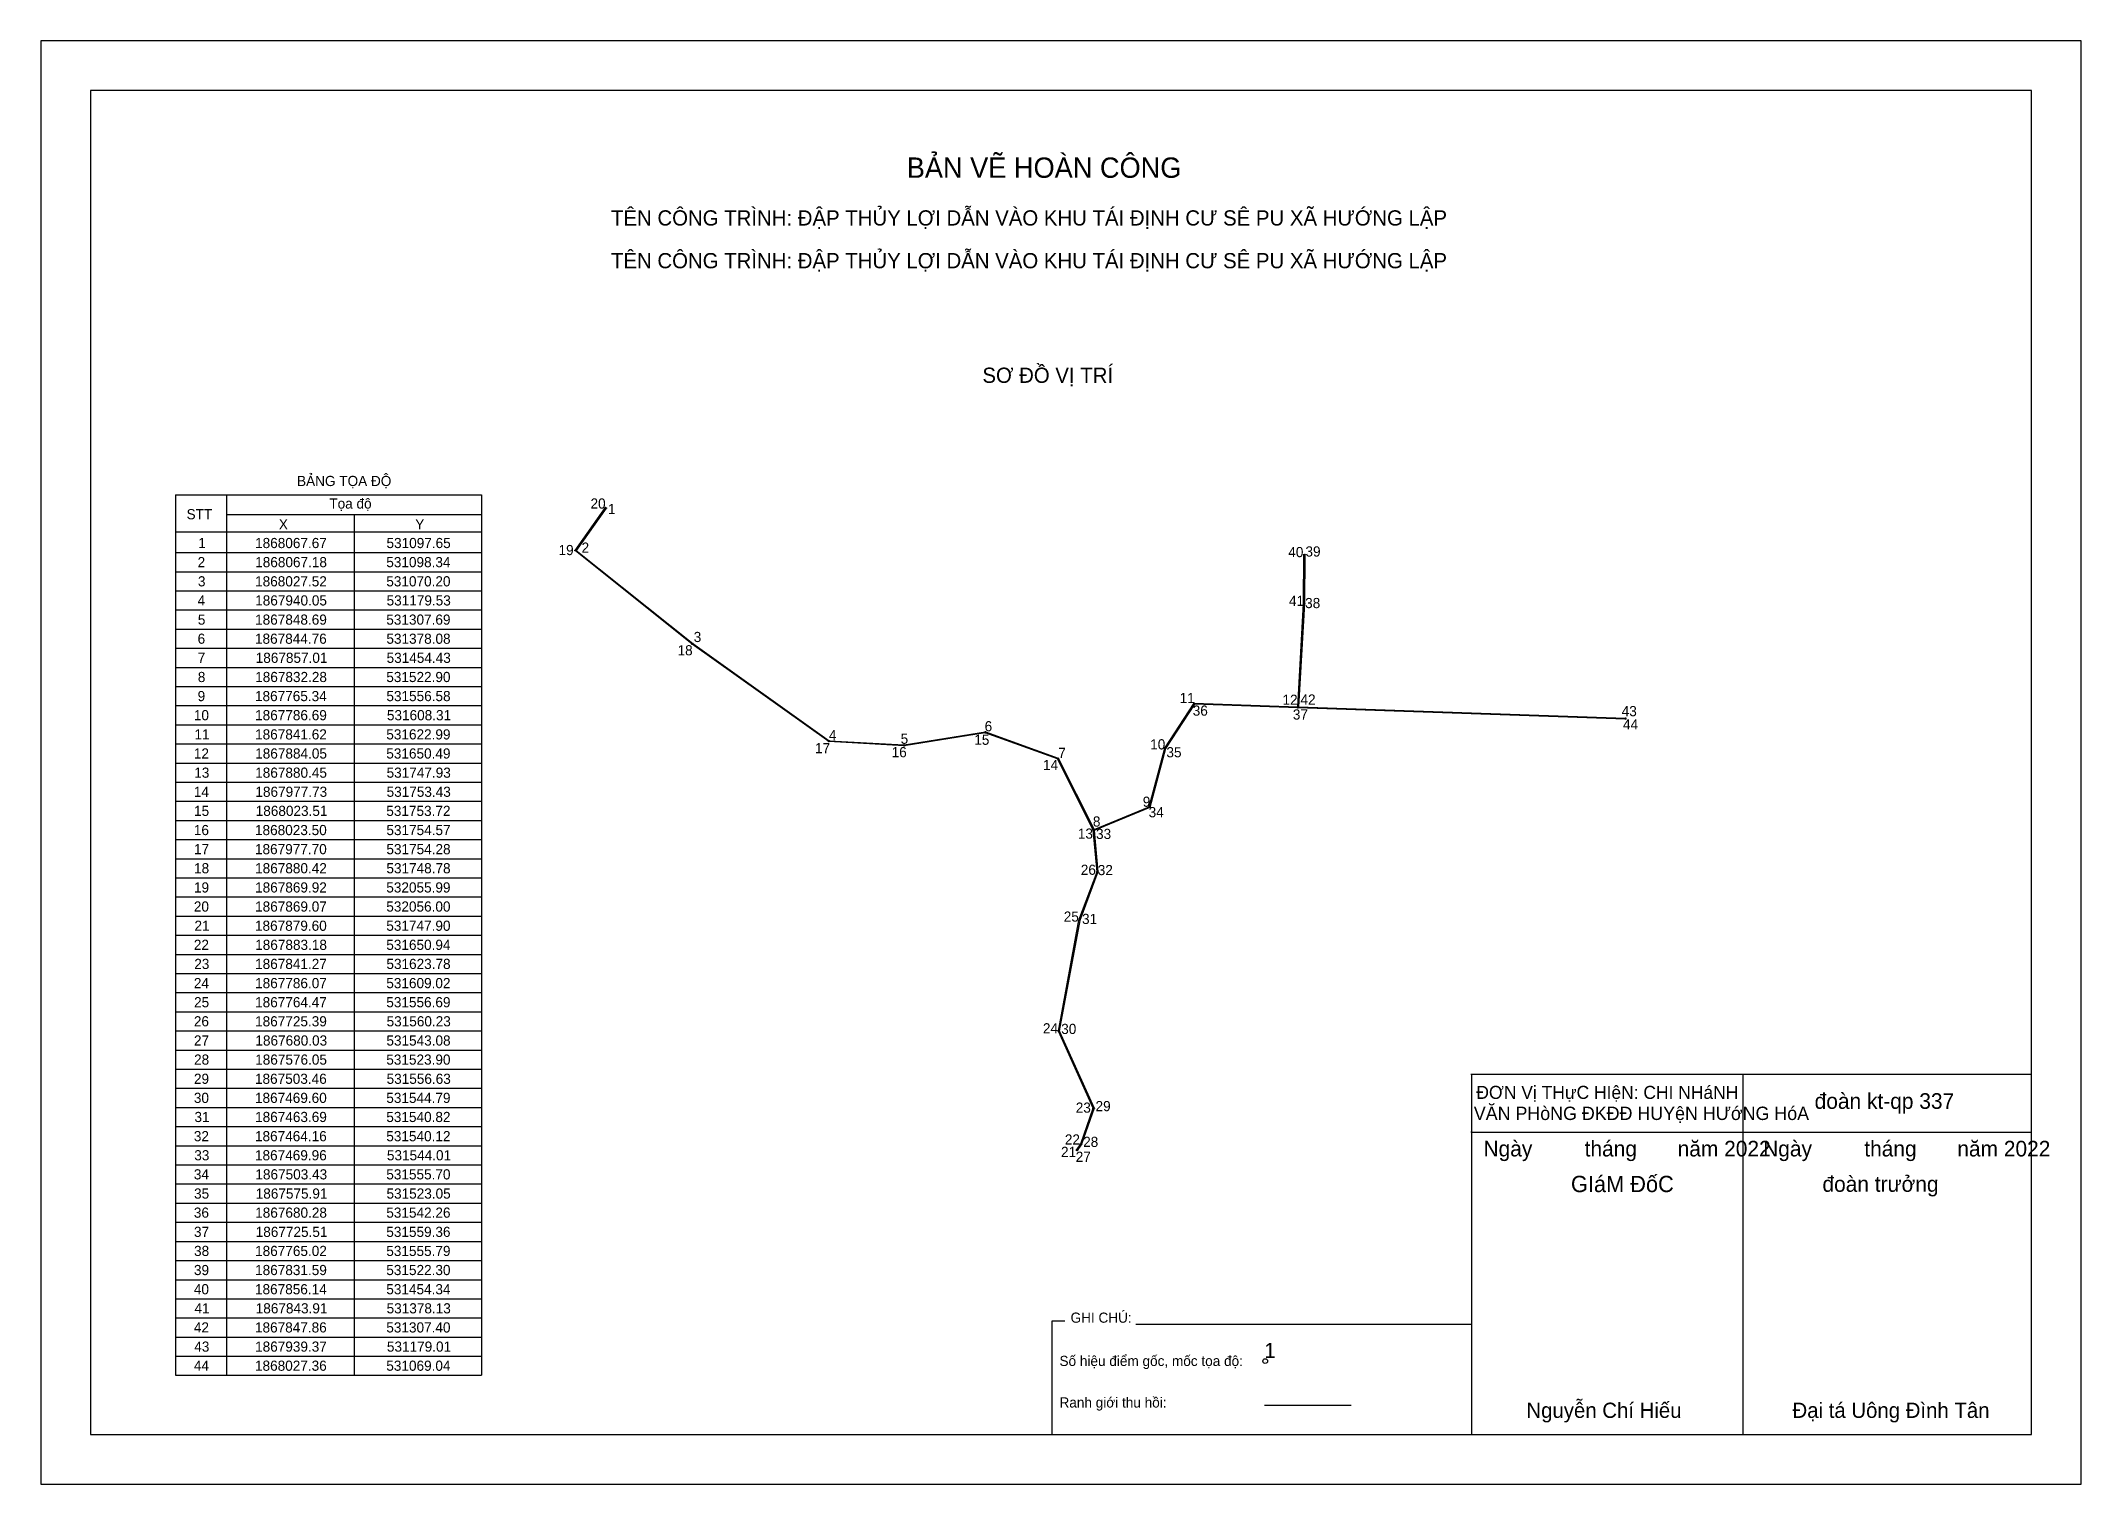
# Model space of a CAD drawing. Extents: x 530372 to 532172, y 1867452 to 1868215.
# Drawn here: x 530592.7 to 530793.6, y 1868072.8 to 1868214.9 of the extents above; entities that cross this region are included whole.
import ezdxf

# ---------------------------------------------------------------- set-up
doc = ezdxf.new("R2010")
doc.units = 0
for name, color, linetype in [('Level 12', 7, 'Continuous'), ('Level 19', 7, 'Continuous'), ('Level 20', 7, 'Continuous'), ('Level 21', 7, 'Continuous'), ('Level 23', 7, 'Continuous'), ('Level 27', 7, 'Continuous'), ('Level 30', 7, 'Continuous'), ('Level 63', 7, 'Continuous'), ('Level 7', 7, 'Continuous')]:
    doc.layers.add(name, color=color, linetype=linetype)

msp = doc.modelspace()

# ---------------------------------------------------------------- texts
at = {"layer": 'Level 12'}
for s, height, p in [('20', 1, (530646.83, 1868168.82)), ('1', 1, (530648.54, 1868168.28)), ('19', 1, (530643.68, 1868164.24)), ('2', 1, (530645.95, 1868164.48)), ('40', 1, (530715.54, 1868164.04)), ('39', 1, (530717.23, 1868164.1)), ('41', 1, (530715.61, 1868159.24)), ('38', 1, (530717.2, 1868159.02)), ('18', 1, (530655.4, 1868154.37)), ('3', 1, (530656.99, 1868155.68)), ('11', 1, (530704.84, 1868149.67)), ('36', 1, (530706.13, 1868148.43)), ('12', 1, (530714.97, 1868149.5)), ('37', 1, (530715.99, 1868148.05)), ('42', 1, (530716.74, 1868149.52)), ('43', 1, (530748.37, 1868148.38)), ('4', 1, (530670.3, 1868146.01)), ('6', 1, (530685.64, 1868146.89)), ('44', 1, (530748.5, 1868147.07)), ('17', 1, (530668.93, 1868144.73)), ('16', 1, (530676.48, 1868144.34)), ('5', 1, (530677.37, 1868145.66)), ('15', 1, (530684.62, 1868145.56)), ('7', 1, (530692.89, 1868144.27)), ('10', 1, (530701.94, 1868145.11)), ('35', 1, (530703.54, 1868144.33)), ('14', 1, (530691.39, 1868143.08)), ('9', 1, (530701.21, 1868139.46)), ('34', 1, (530701.79, 1868138.43)), ('13', 1, (530694.82, 1868136.32)), ('8', 1, (530696.3, 1868137.51)), ('33', 1, (530696.61, 1868136.29)), ('26', 1, (530695.11, 1868132.76)), ('32', 1, (530696.78, 1868132.73)), ('25', 1, (530693.43, 1868128.15)), ('31', 1, (530695.23, 1868127.92)), ('24', 1, (530691.38, 1868117.15)), ('30', 1, (530693.18, 1868117.09)), ('23', 1, (530694.61, 1868109.34)), ('29', 1, (530696.56, 1868109.49)), ('22', 1, (530693.54, 1868106.2)), ('28', 1, (530695.34, 1868105.97)), ('21', 1, (530693.16, 1868104.98)), ('27', 1, (530694.61, 1868104.5)), ('1', 1.5, (530713.18, 1868085.18))]:
    msp.add_text(s, height=height, dxfattribs=at).set_placement(p)
at = {"layer": 'Level 19'}
for s, height, p in [('BẢN VẼ HOÀN CÔNG', 2, (530677.97, 1868201.39)), ('TÊN CÔNG TRÌNH: ĐẬP THỦY LỢI DẪN VÀO KHU TÁI ĐỊNH CƯ SÊ PU XÃ HƯỚNG LẬP', 1.5, (530648.85, 1868196.69)), ('TÊN CÔNG TRÌNH: ĐẬP THỦY LỢI DẪN VÀO KHU TÁI ĐỊNH CƯ SÊ PU XÃ HƯỚNG LẬP', 1.5, (530648.85, 1868192.48)), ('SƠ ĐỒ VỊ TRÍ', 1.5, (530685.42, 1868181.2)), ('SƠ ĐỒ VỊ TRÍ', 1.5, (530685.42, 1868181.2)), ('GHI CHÚ:', 1, (530694.1, 1868088.66)), ('Số hiệu điểm gốc, mốc tọa độ:', 1, (530693.01, 1868084.4)), ('Ranh giới thu hồi:', 1, (530693.01, 1868080.31))]:
    msp.add_text(s, height=height, dxfattribs=at).set_placement(p)
at = {"layer": 'Level 23'}
for s, height, p in [('ĐƠN Vị THựC HIệN: CHI NHáNH', 1.2836, (530734.06, 1868110.7)), ('đoàn kt-qp 337', 1.5404, (530767.37, 1868109.72)), ('VĂN PHòNG ĐKĐĐ HUYệN HƯớNG HóA', 1.3138, (530733.81, 1868108.62)), ('Ngày         tháng       năm 2022', 1.5404, (530734.76, 1868105.03)), ('Ngày         tháng       năm 2022', 1.5404, (530762.3, 1868105.03)), (' GIáM ĐốC', 1.603, (530742.78, 1868101.52)), ('đoàn trưởng', 1.5404, (530768.14, 1868101.55)), ('Nguyễn Chí Hiếu', 1.5, (530738.99, 1868079.29)), ('Đại tá Uông Đình Tân', 1.5, (530765.19, 1868079.29))]:
    msp.add_text(s, height=height, dxfattribs=at).set_placement(p)
at = {"layer": 'Level 63'}
for s, p in [('BẢNG TỌA ĐỘ', (530617.93, 1868171.04)), ('Tọa độ', (530621.11, 1868168.82)), ('STT', (530607.05, 1868167.77)), ('X', (530616.14, 1868166.77)), ('Y', (530629.57, 1868166.77)), ('1', (530608.2, 1868164.93)), ('1868067.67', (530613.8, 1868164.93)), ('531097.65', (530626.74, 1868164.93)), ('2', (530608.14, 1868163.05)), ('1868067.18', (530613.81, 1868163.05)), ('531098.34', (530626.72, 1868163.05)), ('3', (530608.17, 1868161.16)), ('1868027.52', (530613.8, 1868161.16)), ('531070.20', (530626.72, 1868161.16)), ('4', (530608.14, 1868159.28)), ('1867940.05', (530613.81, 1868159.28)), ('531179.53', (530626.75, 1868159.28)), ('5', (530608.16, 1868157.39)), ('1867848.69', (530613.8, 1868157.39)), ('531307.69', (530626.72, 1868157.39)), ('6', (530608.14, 1868155.51)), ('1867844.76', (530613.79, 1868155.51)), ('531378.08', (530626.73, 1868155.51)), ('7', (530608.15, 1868153.63)), ('1867857.01', (530613.86, 1868153.63)), ('531454.43', (530626.75, 1868153.63)), ('8', (530608.16, 1868151.74)), ('9', (530608.14, 1868149.86)), ('1867765.34', (530613.79, 1868149.86)), ('1867832.28', (530613.81, 1868151.74)), ('531522.90', (530626.72, 1868151.74)), ('531556.58', (530626.73, 1868149.86)), ('10', (530607.77, 1868147.98)), ('1867786.69', (530613.8, 1868147.98)), ('531608.31', (530626.78, 1868147.98)), ('11', (530607.83, 1868146.09)), ('1867841.62', (530613.8, 1868146.09)), ('531622.99', (530626.72, 1868146.09)), ('12', (530607.77, 1868144.21)), ('1867884.05', (530613.81, 1868144.21)), ('531650.49', (530626.72, 1868144.21)), ('13', (530607.81, 1868142.32)), ('1867880.45', (530613.81, 1868142.32)), ('531747.93', (530626.75, 1868142.32)), ('14', (530607.77, 1868140.44)), ('1867977.73', (530613.83, 1868140.44)), ('531753.43', (530626.75, 1868140.44)), ('15', (530607.79, 1868138.56)), ('1868023.51', (530613.86, 1868138.56)), ('531753.72', (530626.72, 1868138.56)), ('16', (530607.77, 1868136.67)), ('1868023.50', (530613.79, 1868136.67)), ('531754.57', (530626.73, 1868136.67)), ('17', (530607.78, 1868134.79)), ('1867977.70', (530613.79, 1868134.79)), ('531754.28', (530626.73, 1868134.79)), ('18', (530607.79, 1868132.91)), ('1867880.42', (530613.8, 1868132.91)), ('531748.78', (530626.73, 1868132.91)), ('19', (530607.78, 1868131.02)), ('1867869.92', (530613.8, 1868131.02)), ('532055.99', (530626.72, 1868131.02)), ('20', (530607.77, 1868129.14)), ('1867869.07', (530613.8, 1868129.14)), ('532056.00', (530626.72, 1868129.14)), ('21', (530607.83, 1868127.25)), ('1867879.60', (530613.79, 1868127.25)), ('531747.90', (530626.72, 1868127.25)), ('22', (530607.77, 1868125.37)), ('1867883.18', (530613.81, 1868125.37)), ('531650.94', (530626.72, 1868125.37)), ('23', (530607.81, 1868123.49)), ('1867841.27', (530613.8, 1868123.49)), ('531623.78', (530626.73, 1868123.49)), ('24', (530607.77, 1868121.6)), ('25', (530607.79, 1868119.72)), ('1867786.07', (530613.8, 1868121.6)), ('1867764.47', (530613.8, 1868119.72)), ('531609.02', (530626.72, 1868121.6)), ('531556.69', (530626.72, 1868119.72)), ('26', (530607.77, 1868117.84)), ('1867725.39', (530613.8, 1868117.84)), ('531560.23', (530626.75, 1868117.84)), ('27', (530607.78, 1868115.95)), ('1867680.03', (530613.83, 1868115.95)), ('531543.08', (530626.73, 1868115.95)), ('28', (530607.79, 1868114.07)), ('1867576.05', (530613.81, 1868114.07)), ('531523.90', (530626.72, 1868114.07)), ('29', (530607.78, 1868112.18)), ('1867503.46', (530613.79, 1868112.18)), ('531556.63', (530626.75, 1868112.18)), ('30', (530607.77, 1868110.3)), ('1867469.60', (530613.79, 1868110.3)), ('531544.79', (530626.72, 1868110.3)), ('31', (530607.83, 1868108.42)), ('1867463.69', (530613.8, 1868108.42)), ('531540.82', (530626.72, 1868108.42)), ('32', (530607.77, 1868106.53)), ('1867464.16', (530613.79, 1868106.53)), ('531540.12', (530626.72, 1868106.53)), ('33', (530607.81, 1868104.65)), ('1867469.96', (530613.79, 1868104.65)), ('531544.01', (530626.78, 1868104.65)), ('34', (530607.77, 1868102.77)), ('1867503.43', (530613.83, 1868102.77)), ('531555.70', (530626.72, 1868102.77)), ('35', (530607.79, 1868100.88)), ('1867575.91', (530613.86, 1868100.88)), ('531523.05', (530626.74, 1868100.88)), ('36', (530607.77, 1868099)), ('1867680.28', (530613.81, 1868099)), ('531542.26', (530626.72, 1868099)), ('37', (530607.78, 1868097.11)), ('1867725.51', (530613.86, 1868097.11)), ('531559.36', (530626.72, 1868097.11)), ('38', (530607.79, 1868095.23)), ('1867765.02', (530613.8, 1868095.23)), ('531555.79', (530626.72, 1868095.23)), ('39', (530607.78, 1868093.35)), ('1867831.59', (530613.8, 1868093.35)), ('531522.30', (530626.72, 1868093.35)), ('40', (530607.77, 1868091.46)), ('41', (530607.83, 1868089.58)), ('1867856.14', (530613.79, 1868091.46)), ('1867843.91', (530613.86, 1868089.58)), ('531454.34', (530626.72, 1868091.46)), ('531378.13', (530626.75, 1868089.58)), ('42', (530607.77, 1868087.7)), ('1867847.86', (530613.79, 1868087.7)), ('531307.40', (530626.72, 1868087.7)), ('43', (530607.81, 1868085.81)), ('1867939.37', (530613.8, 1868085.81)), ('531179.01', (530626.78, 1868085.81)), ('44', (530607.77, 1868083.93)), ('1868027.36', (530613.79, 1868083.93)), ('531069.04', (530626.72, 1868083.93))]:
    msp.add_text(s, height=1, dxfattribs=at).set_placement(p)

# ---------------------------------------------------------------- linework, layer by layer
at = {"layer": 'Level 19'}
for p, q in [((530733.6, 1868077.75), (530733.6, 1868099.68)), ((530788.72, 1868095.84), (530788.72, 1868099.55)), ((530788.72, 1868077.66), (530788.72, 1868095.84)), ((530692.28, 1868088.86), (530693.52, 1868088.86)), ((530692.28, 1868077.66), (530692.28, 1868088.86)), ((530700.54, 1868088.52), (530733.6, 1868088.52)), ((530713.2, 1868080.56), (530721.74, 1868080.56)), ((530692.95, 1868077.66), (530718.23, 1868077.66)), ((530718.23, 1868077.66), (530741.72, 1868077.66)), ((530741.72, 1868077.66), (530765.22, 1868077.66)), ((530765.22, 1868077.66), (530788.72, 1868077.66))]:
    msp.add_line(p, q, dxfattribs=at)
for points in [[(530793.62, 1868214.88), (530592.7, 1868214.88), (530592.7, 1868072.76), (530793.62, 1868072.76), (530793.62, 1868214.88)], [(530788.72, 1868099.55), (530788.72, 1868209.98), (530597.6, 1868209.98), (530597.6, 1868077.66), (530692.95, 1868077.66)]]:
    msp.add_lwpolyline(points, dxfattribs=at)
at = {"layer": 'Level 20'}
for centre in [(530648.31, 1868168.92), (530648.38, 1868168.86), (530645.31, 1868164.69), (530645.43, 1868164.71), (530717.08, 1868164.29), (530717.17, 1868164.29), (530717.05, 1868159.49), (530717.14, 1868159.49), (530656.84, 1868155.47), (530656.89, 1868155.54), (530706.26, 1868149.67), (530706.31, 1868149.58), (530716.47, 1868149.29), (530716.47, 1868149.2), (530716.56, 1868149.29), (530685.7, 1868146.74), (530685.71, 1868146.84), (530748.76, 1868148.19), (530748.76, 1868148.1), (530670.3, 1868145.88), (530670.33, 1868145.96), (530677.71, 1868145.55), (530677.71, 1868145.46), (530703.38, 1868145.22), (530703.46, 1868145.19), (530692.82, 1868144.17), (530692.89, 1868144.24), (530701.84, 1868139.46), (530701.91, 1868139.4), (530696.33, 1868137.19), (530696.41, 1868137.23), (530696.43, 1868137.14), (530696.71, 1868133.05), (530696.8, 1868133.04), (530694.91, 1868128.31), (530695, 1868128.28), (530692.9, 1868117.37), (530692.99, 1868117.39), (530696.32, 1868109.77), (530696.42, 1868109.78), (530694.69, 1868105.66), (530694.76, 1868105.61), (530695.1, 1868106.27), (530695.18, 1868106.23)]:
    msp.add_circle(centre, 0.0314, dxfattribs=at)
at = {"layer": 'Level 21'}
msp.add_circle((530713.27, 1868084.88), 0.231, dxfattribs=at)
at = {"layer": 'Level 23'}
for p, q in [((530733.51, 1868113.13), (530733.6, 1868113.13)), ((530760.28, 1868113.13), (530760.34, 1868113.13))]:
    msp.add_line(p, q, dxfattribs=at)
for points in [[(530733.6, 1868107.4), (530733.6, 1868107.43), (530733.51, 1868107.43)], [(530760.34, 1868107.4), (530760.34, 1868107.43), (530760.28, 1868107.43)]]:
    msp.add_lwpolyline(points, dxfattribs=at)
at = {"layer": 'Level 27'}
for p, q in [((530733.6, 1868113.13), (530760.28, 1868113.13)), ((530733.6, 1868107.43), (530733.6, 1868113.13)), ((530760.34, 1868113.13), (530788.72, 1868113.13)), ((530760.34, 1868107.43), (530760.34, 1868113.13)), ((530733.6, 1868107.43), (530760.28, 1868107.43)), ((530733.6, 1868077.66), (530733.6, 1868107.4)), ((530760.34, 1868107.43), (530788.72, 1868107.43)), ((530760.34, 1868077.66), (530760.34, 1868107.4))]:
    msp.add_line(p, q, dxfattribs=at)
at = {"layer": 'Level 30'}
for points in [[(530717.14, 1868159.49), (530716.56, 1868149.29), (530748.76, 1868148.19), (530748.76, 1868148.1), (530716.47, 1868149.2), (530706.31, 1868149.58), (530703.46, 1868145.19), (530701.91, 1868139.4), (530696.43, 1868137.14), (530696.8, 1868133.04), (530695, 1868128.28), (530692.99, 1868117.39), (530696.42, 1868109.78), (530695.18, 1868106.23), (530694.76, 1868105.61), (530694.69, 1868105.66), (530695.1, 1868106.27), (530696.32, 1868109.77), (530692.9, 1868117.37), (530694.91, 1868128.31), (530696.71, 1868133.05), (530696.33, 1868137.19), (530692.82, 1868144.17), (530685.7, 1868146.74), (530677.71, 1868145.46), (530670.3, 1868145.88), (530656.84, 1868155.47), (530645.31, 1868164.69), (530648.31, 1868168.92), (530648.38, 1868168.86), (530645.43, 1868164.71), (530656.89, 1868155.54), (530670.33, 1868145.96), (530677.71, 1868145.55), (530685.71, 1868146.84), (530692.89, 1868144.24), (530696.41, 1868137.23), (530701.84, 1868139.46), (530703.38, 1868145.22), (530706.26, 1868149.67), (530716.47, 1868149.29), (530717.05, 1868159.49)], [(530717.05, 1868159.49), (530717.08, 1868164.29), (530717.17, 1868164.29), (530717.14, 1868159.49)]]:
    msp.add_lwpolyline(points, dxfattribs=at)
at = {"layer": 'Level 63'}
for p, q in [((530605.97, 1868170.19), (530605.97, 1868083.49)), ((530605.97, 1868170.19), (530636.11, 1868170.19)), ((530610.99, 1868170.19), (530610.99, 1868083.49)), ((530636.11, 1868170.19), (530636.11, 1868083.49)), ((530610.99, 1868168.25), (530636.11, 1868168.25)), ((530623.55, 1868168.25), (530623.55, 1868083.49)), ((530605.97, 1868166.53), (530636.11, 1868166.53)), ((530605.97, 1868164.49), (530636.11, 1868164.49)), ((530605.97, 1868162.6), (530636.11, 1868162.6)), ((530605.97, 1868160.72), (530636.11, 1868160.72)), ((530605.97, 1868158.84), (530636.11, 1868158.84)), ((530605.97, 1868156.95), (530636.11, 1868156.95)), ((530605.97, 1868155.07), (530636.11, 1868155.07)), ((530605.97, 1868153.18), (530636.11, 1868153.18)), ((530605.97, 1868151.3), (530636.11, 1868151.3)), ((530605.97, 1868149.42), (530636.11, 1868149.42)), ((530605.97, 1868147.53), (530636.11, 1868147.53)), ((530605.97, 1868145.65), (530636.11, 1868145.65)), ((530605.97, 1868143.77), (530636.11, 1868143.77)), ((530605.97, 1868141.88), (530636.11, 1868141.88)), ((530605.97, 1868140), (530636.11, 1868140)), ((530605.97, 1868138.11), (530636.11, 1868138.11)), ((530605.97, 1868136.23), (530636.11, 1868136.23)), ((530605.97, 1868134.35), (530636.11, 1868134.35)), ((530605.97, 1868132.46), (530636.11, 1868132.46)), ((530605.97, 1868130.58), (530636.11, 1868130.58)), ((530605.97, 1868128.7), (530636.11, 1868128.7)), ((530605.97, 1868126.81), (530636.11, 1868126.81)), ((530605.97, 1868124.93), (530636.11, 1868124.93)), ((530605.97, 1868123.04), (530636.11, 1868123.04)), ((530605.97, 1868121.16), (530636.11, 1868121.16)), ((530605.97, 1868119.28), (530636.11, 1868119.28)), ((530605.97, 1868117.39), (530636.11, 1868117.39)), ((530605.97, 1868115.51), (530636.11, 1868115.51)), ((530605.97, 1868113.63), (530636.11, 1868113.63)), ((530605.97, 1868111.74), (530636.11, 1868111.74)), ((530605.97, 1868109.86), (530636.11, 1868109.86)), ((530605.97, 1868107.97), (530636.11, 1868107.97)), ((530605.97, 1868106.09), (530636.11, 1868106.09)), ((530605.97, 1868104.21), (530636.11, 1868104.21)), ((530605.97, 1868102.32), (530636.11, 1868102.32)), ((530605.97, 1868100.44), (530636.11, 1868100.44)), ((530605.97, 1868098.56), (530636.11, 1868098.56)), ((530605.97, 1868096.67), (530636.11, 1868096.67)), ((530605.97, 1868094.79), (530636.11, 1868094.79)), ((530605.97, 1868092.9), (530636.11, 1868092.9)), ((530605.97, 1868091.02), (530636.11, 1868091.02)), ((530605.97, 1868089.14), (530636.11, 1868089.14)), ((530605.97, 1868087.25), (530636.11, 1868087.25)), ((530605.97, 1868085.37), (530636.11, 1868085.37)), ((530605.97, 1868083.49), (530636.11, 1868083.49))]:
    msp.add_line(p, q, dxfattribs=at)
at = {"layer": 'Level 7'}
for p, q in [((530648.31, 1868168.92), (530648.31, 1868168.92)), ((530648.38, 1868168.86), (530648.38, 1868168.86)), ((530645.31, 1868164.69), (530645.31, 1868164.69)), ((530645.43, 1868164.71), (530645.43, 1868164.71)), ((530717.08, 1868164.29), (530717.08, 1868164.29)), ((530717.17, 1868164.29), (530717.17, 1868164.29)), ((530717.05, 1868159.49), (530717.05, 1868159.49)), ((530717.14, 1868159.49), (530717.14, 1868159.49)), ((530656.84, 1868155.47), (530656.84, 1868155.47)), ((530656.89, 1868155.54), (530656.89, 1868155.54)), ((530706.26, 1868149.67), (530706.26, 1868149.67)), ((530706.31, 1868149.58), (530706.31, 1868149.58)), ((530716.47, 1868149.29), (530716.47, 1868149.29)), ((530716.47, 1868149.2), (530716.47, 1868149.2)), ((530716.56, 1868149.29), (530716.56, 1868149.29)), ((530685.71, 1868146.84), (530685.71, 1868146.84)), ((530748.76, 1868148.19), (530748.76, 1868148.19)), ((530748.76, 1868148.1), (530748.76, 1868148.1)), ((530670.3, 1868145.88), (530670.3, 1868145.88)), ((530670.33, 1868145.96), (530670.33, 1868145.96)), ((530677.71, 1868145.55), (530677.71, 1868145.55)), ((530677.71, 1868145.46), (530677.71, 1868145.46)), ((530685.7, 1868146.74), (530685.7, 1868146.74)), ((530703.38, 1868145.22), (530703.38, 1868145.22)), ((530703.46, 1868145.19), (530703.46, 1868145.19)), ((530692.82, 1868144.17), (530692.82, 1868144.17)), ((530692.89, 1868144.24), (530692.89, 1868144.24)), ((530701.84, 1868139.46), (530701.84, 1868139.46)), ((530701.91, 1868139.4), (530701.91, 1868139.4)), ((530696.33, 1868137.19), (530696.33, 1868137.19)), ((530696.41, 1868137.23), (530696.41, 1868137.23)), ((530696.43, 1868137.14), (530696.43, 1868137.14)), ((530696.71, 1868133.05), (530696.71, 1868133.05)), ((530696.8, 1868133.04), (530696.8, 1868133.04)), ((530694.91, 1868128.31), (530694.91, 1868128.31)), ((530695, 1868128.28), (530695, 1868128.28)), ((530692.9, 1868117.37), (530692.9, 1868117.37)), ((530692.99, 1868117.39), (530692.99, 1868117.39)), ((530696.32, 1868109.77), (530696.32, 1868109.77)), ((530696.42, 1868109.78), (530696.42, 1868109.78)), ((530694.69, 1868105.66), (530694.69, 1868105.66)), ((530694.76, 1868105.61), (530694.76, 1868105.61)), ((530695.1, 1868106.27), (530695.1, 1868106.27)), ((530695.18, 1868106.23), (530695.18, 1868106.23)), ((530713.27, 1868084.88), (530713.27, 1868084.88))]:
    msp.add_line(p, q, dxfattribs=at)

msp.set_redraw_order([(e.dxf.handle, doc.entitydb.next_handle()) for e in msp.query("TEXT MTEXT ATTDEF DIMENSION ARC_DIMENSION")])  # texts and dimensions are drawn at this point

doc.saveas('drawing.dxf')
